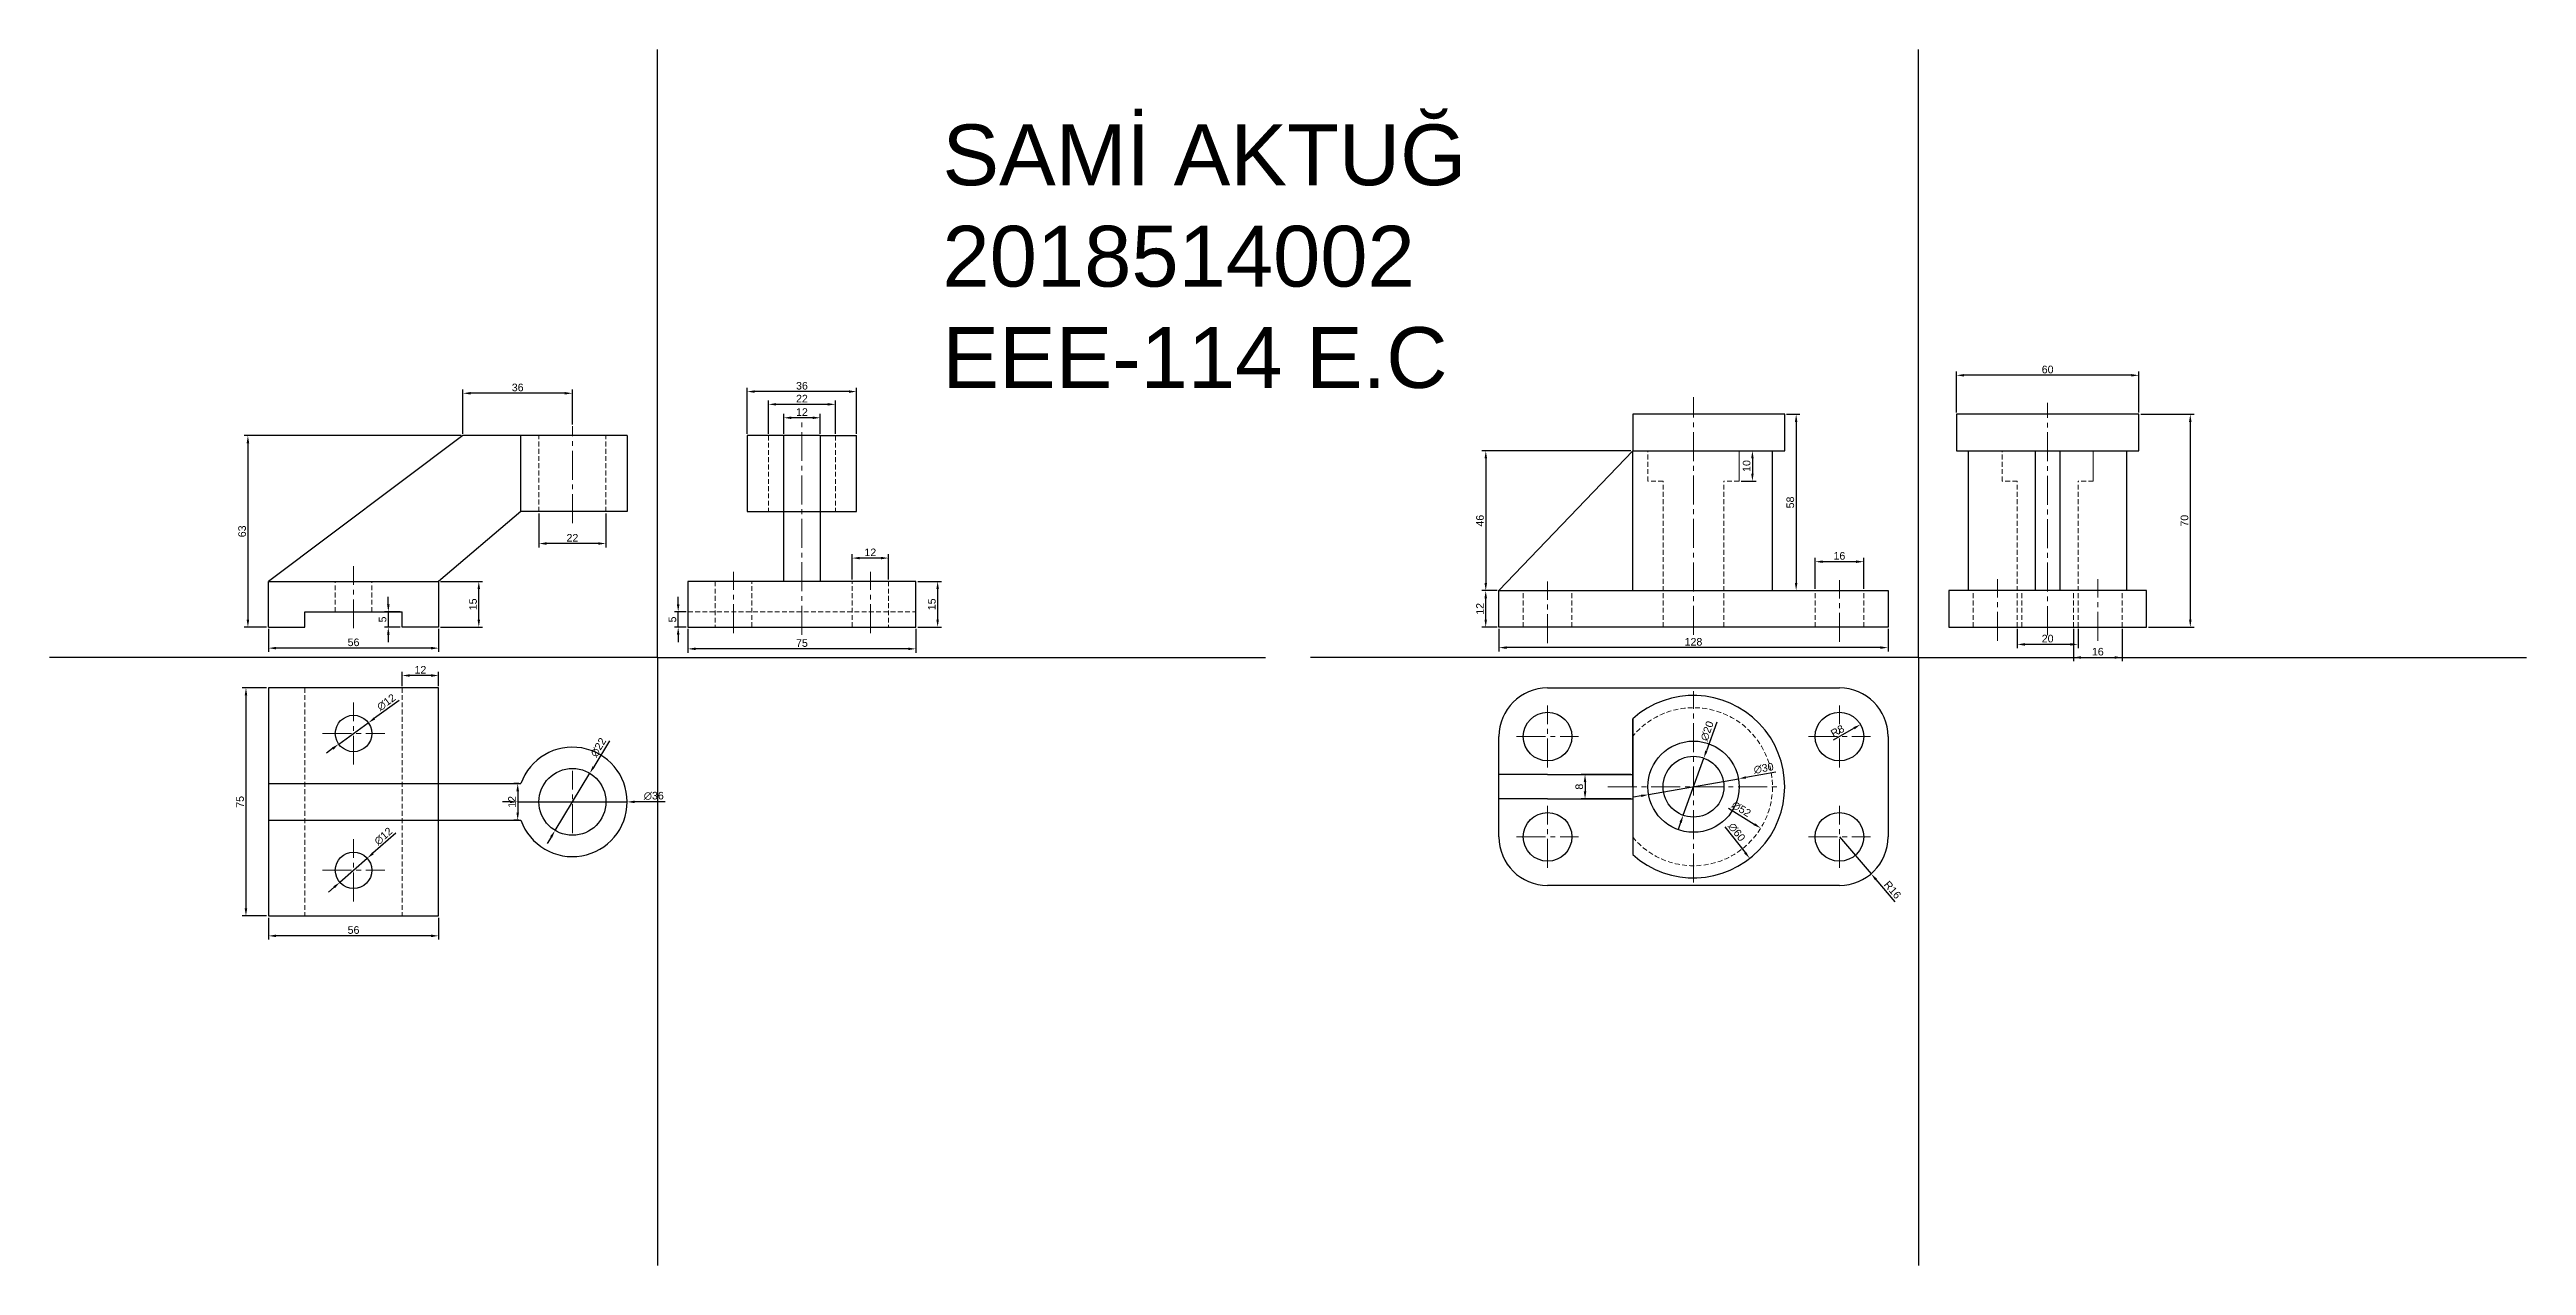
# Model space of a CAD drawing. Header units: millimetres. Extents: x 0 to 815, y 0 to 400.
import ezdxf

# ---------------------------------------------------------------- set-up
doc = ezdxf.new("R2010")
doc.units = ezdxf.units.MM
doc.header["$LTSCALE"] = 0.5
doc.linetypes.add('CENTER2', pattern=[28.575, 19.05, -3.175, 3.175, -3.175])
doc.linetypes.add('HIDDEN2', pattern=[4.7625, 3.175, -1.5875])
for name, color, linetype, lineweight in [('center', 1, 'CENTER2', 13), ('dimension', 3, 'Continuous', 15), ('hidden', 2, 'HIDDEN2', 18)]:
    doc.layers.add(name, color=color, linetype=linetype, lineweight=lineweight)
doc.styles.get("Standard").update_dxf_attribs({"font": 'arial.ttf'})
doc.dimstyles.new('ISO-25', dxfattribs={"dimtxt": 2.5, "dimasz": 2.5, "dimexe": 1.25, "dimexo": 0.625, "dimtad": 1, "dimtxsty": 'Standard', "dimcen": 2.5, "dimadec": 0, "dimazin": 0, "dimtfac": 1, "dimtmove": 0, "dimatfit": 3, "dimfxl": 1, "dimarcsym": 0})

msp = doc.modelspace()

# ---------------------------------------------------------------- texts
at = {"linetype": 'Continuous', "insert": (293.718, 375.355), "char_height": 20, "attachment_point": 1}
msp.add_mtext_dynamic_manual_height_columns('SAMİ AKTUĞ\\P2018514002\\PEEE-114 E.C', width=235.85596, gutter_width=12.5, heights=[0], dxfattribs=at)

# ---------------------------------------------------------------- blocks, each defined once
blk = doc.blocks.new('*D2')
at = {"layer": 'Defpoints', "color": 0, "linetype": 'Continuous', "transparency": 16777216}
for p in [(136, 273), (65.25, 210), (72, 210)]:
    blk.add_point(p, dxfattribs=at)
at = {"layer": 'dimension', "color": 0, "linetype": 'Continuous', "lineweight": -2, "transparency": 16777216}
for p, q in [((135.38, 273), (64, 273)), ((65.25, 270.5), (65.25, 212.5)), ((71.38, 210), (64, 210))]:
    blk.add_line(p, q, dxfattribs=at)
at = {"layer": 'dimension', "color": 0, "linetype": 'Continuous', "transparency": 16777216}
for points in [[(64.84, 270.5), (65.67, 270.5), (65.25, 273)], [(64.84, 212.5), (65.67, 212.5), (65.25, 210)]]:
    blk.add_solid(points, dxfattribs=at)
at = {"layer": 'dimension', "color": 0, "linetype": 'Continuous', "transparency": 16777216, "insert": (63.35, 241.5), "char_height": 2.5, "attachment_point": 5, "rotation": 90}
blk.add_mtext('63', dxfattribs=at)
blk = doc.blocks.new('*D3')
at = {"layer": 'Defpoints', "color": 0, "linetype": 'Continuous', "transparency": 16777216}
for p in [(136, 286.92), (136, 273), (172, 276.07)]:
    blk.add_point(p, dxfattribs=at)
at = {"layer": 'dimension', "color": 0, "linetype": 'Continuous', "lineweight": -2, "transparency": 16777216}
for p, q in [((136, 273.62), (136, 288.17)), ((169.5, 286.92), (138.5, 286.92)), ((172, 276.69), (172, 288.17))]:
    blk.add_line(p, q, dxfattribs=at)
at = {"layer": 'dimension', "color": 0, "linetype": 'Continuous', "transparency": 16777216}
for points in [[(138.5, 287.33), (138.5, 286.5), (136, 286.92)], [(169.5, 287.33), (169.5, 286.5), (172, 286.92)]]:
    blk.add_solid(points, dxfattribs=at)
at = {"layer": 'dimension', "color": 0, "linetype": 'Continuous', "transparency": 16777216, "insert": (154, 288.82), "char_height": 2.5, "attachment_point": 5}
blk.add_mtext('36', dxfattribs=at)
blk = doc.blocks.new('*D4')
at = {"layer": 'Defpoints', "color": 0, "linetype": 'Continuous', "transparency": 16777216}
for p in [(161, 248), (183, 248), (161, 237.49)]:
    blk.add_point(p, dxfattribs=at)
at = {"layer": 'dimension', "color": 0, "linetype": 'Continuous', "lineweight": -2, "transparency": 16777216}
for p, q in [((161, 247.38), (161, 236.24)), ((183, 247.38), (183, 236.24)), ((180.5, 237.49), (163.5, 237.49))]:
    blk.add_line(p, q, dxfattribs=at)
at = {"layer": 'dimension', "color": 0, "linetype": 'Continuous', "transparency": 16777216}
for points in [[(163.5, 237.91), (163.5, 237.07), (161, 237.49)], [(180.5, 237.91), (180.5, 237.07), (183, 237.49)]]:
    blk.add_solid(points, dxfattribs=at)
at = {"layer": 'dimension', "color": 0, "linetype": 'Continuous', "transparency": 16777216, "insert": (172, 239.37), "char_height": 2.5, "attachment_point": 5}
blk.add_mtext('22', dxfattribs=at)
blk = doc.blocks.new('*D5')
at = {"layer": 'Defpoints', "color": 0, "linetype": 'Continuous', "transparency": 16777216}
for p in [(116, 215), (111.44, 210), (116, 210)]:
    blk.add_point(p, dxfattribs=at)
at = {"layer": 'dimension', "color": 0, "linetype": 'Continuous', "lineweight": -2, "transparency": 16777216}
for p, q in [((111.44, 217.5), (111.44, 220)), ((115.38, 215), (110.19, 215)), ((111.44, 215), (111.44, 210)), ((115.38, 210), (110.19, 210)), ((111.44, 207.5), (111.44, 205))]:
    blk.add_line(p, q, dxfattribs=at)
at = {"layer": 'dimension', "color": 0, "linetype": 'Continuous', "transparency": 16777216}
for points in [[(111.03, 217.5), (111.86, 217.5), (111.44, 215)], [(111.03, 207.5), (111.86, 207.5), (111.44, 210)]]:
    blk.add_solid(points, dxfattribs=at)
at = {"layer": 'dimension', "color": 0, "linetype": 'Continuous', "transparency": 16777216, "insert": (109.55, 212.5), "char_height": 2.5, "attachment_point": 5, "rotation": 90}
blk.add_mtext('5', dxfattribs=at)
blk = doc.blocks.new('*D6')
at = {"layer": 'Defpoints', "color": 0, "linetype": 'Continuous', "transparency": 16777216}
for p in [(128, 225), (141.21, 225), (128, 210)]:
    blk.add_point(p, dxfattribs=at)
at = {"layer": 'dimension', "color": 0, "linetype": 'Continuous', "lineweight": -2, "transparency": 16777216}
for p, q in [((128.62, 225), (142.46, 225)), ((141.21, 212.5), (141.21, 222.5)), ((128.62, 210), (142.46, 210))]:
    blk.add_line(p, q, dxfattribs=at)
at = {"layer": 'dimension', "color": 0, "linetype": 'Continuous', "transparency": 16777216}
for points in [[(140.79, 222.5), (141.63, 222.5), (141.21, 225)], [(140.79, 212.5), (141.63, 212.5), (141.21, 210)]]:
    blk.add_solid(points, dxfattribs=at)
at = {"layer": 'dimension', "color": 0, "linetype": 'Continuous', "transparency": 16777216, "insert": (139.31, 217.5), "char_height": 2.5, "attachment_point": 5, "rotation": 90}
blk.add_mtext('15', dxfattribs=at)
blk = doc.blocks.new('*D7')
at = {"layer": 'Defpoints', "color": 0, "linetype": 'Continuous', "transparency": 16777216}
for p in [(72, 210), (128, 210), (72, 203.08)]:
    blk.add_point(p, dxfattribs=at)
at = {"layer": 'dimension', "color": 0, "linetype": 'Continuous', "lineweight": -2, "transparency": 16777216}
for p, q in [((72, 209.38), (72, 201.83)), ((128, 209.38), (128, 201.83)), ((125.5, 203.08), (74.5, 203.08))]:
    blk.add_line(p, q, dxfattribs=at)
at = {"layer": 'dimension', "color": 0, "linetype": 'Continuous', "transparency": 16777216}
for points in [[(74.5, 203.5), (74.5, 202.66), (72, 203.08)], [(125.5, 203.5), (125.5, 202.66), (128, 203.08)]]:
    blk.add_solid(points, dxfattribs=at)
at = {"layer": 'dimension', "color": 0, "linetype": 'Continuous', "transparency": 16777216, "insert": (100, 204.98), "char_height": 2.5, "attachment_point": 5}
blk.add_mtext('56', dxfattribs=at)
blk = doc.blocks.new('*D8')
at = {"layer": 'Defpoints', "color": 0, "linetype": 'Continuous', "transparency": 16777216}
for p in [(72, 190), (64.61, 115), (72, 115)]:
    blk.add_point(p, dxfattribs=at)
at = {"layer": 'dimension', "color": 0, "linetype": 'Continuous', "lineweight": -2, "transparency": 16777216}
for p, q in [((71.38, 190), (63.36, 190)), ((64.61, 187.5), (64.61, 117.5)), ((71.38, 115), (63.36, 115))]:
    blk.add_line(p, q, dxfattribs=at)
at = {"layer": 'dimension', "color": 0, "linetype": 'Continuous', "transparency": 16777216}
for points in [[(64.19, 187.5), (65.03, 187.5), (64.61, 190)], [(64.19, 117.5), (65.03, 117.5), (64.61, 115)]]:
    blk.add_solid(points, dxfattribs=at)
at = {"layer": 'dimension', "color": 0, "linetype": 'Continuous', "transparency": 16777216, "insert": (62.71, 152.5), "char_height": 2.5, "attachment_point": 5, "rotation": 90}
blk.add_mtext('75', dxfattribs=at)
blk = doc.blocks.new('*D9')
at = {"layer": 'Defpoints', "color": 0, "linetype": 'Continuous', "transparency": 16777216}
for p in [(72, 115), (128, 115), (72, 108.43)]:
    blk.add_point(p, dxfattribs=at)
at = {"layer": 'dimension', "color": 0, "linetype": 'Continuous', "lineweight": -2, "transparency": 16777216}
for p, q in [((72, 114.38), (72, 107.18)), ((128, 114.38), (128, 107.18)), ((125.5, 108.43), (74.5, 108.43))]:
    blk.add_line(p, q, dxfattribs=at)
at = {"layer": 'dimension', "color": 0, "linetype": 'Continuous', "transparency": 16777216}
for points in [[(74.5, 108.85), (74.5, 108.01), (72, 108.43)], [(125.5, 108.85), (125.5, 108.01), (128, 108.43)]]:
    blk.add_solid(points, dxfattribs=at)
at = {"layer": 'dimension', "color": 0, "linetype": 'Continuous', "transparency": 16777216, "insert": (100, 110.33), "char_height": 2.5, "attachment_point": 5}
blk.add_mtext('56', dxfattribs=at)
blk = doc.blocks.new('*D10')
at = {"layer": 'Defpoints', "color": 0, "linetype": 'Continuous', "transparency": 16777216}
for p in [(116, 194.07), (116, 190), (128, 190)]:
    blk.add_point(p, dxfattribs=at)
at = {"layer": 'dimension', "color": 0, "linetype": 'Continuous', "lineweight": -2, "transparency": 16777216}
for p, q in [((116, 190.62), (116, 195.32)), ((125.5, 194.07), (118.5, 194.07)), ((128, 190.62), (128, 195.32))]:
    blk.add_line(p, q, dxfattribs=at)
at = {"layer": 'dimension', "color": 0, "linetype": 'Continuous', "transparency": 16777216}
for points in [[(118.5, 194.49), (118.5, 193.65), (116, 194.07)], [(125.5, 194.49), (125.5, 193.65), (128, 194.07)]]:
    blk.add_solid(points, dxfattribs=at)
at = {"layer": 'dimension', "color": 0, "linetype": 'Continuous', "transparency": 16777216, "insert": (122, 195.95), "char_height": 2.5, "attachment_point": 5}
blk.add_mtext('12', dxfattribs=at)
blk = doc.blocks.new('*D11')
at = {"layer": 'Defpoints', "color": 0, "linetype": 'Continuous', "transparency": 16777216}
for p in [(155.03, 158.5), (154, 146.5), (155.03, 146.5)]:
    blk.add_point(p, dxfattribs=at)
at = {"layer": 'dimension', "color": 0, "linetype": 'Continuous', "lineweight": -2, "transparency": 16777216}
for p, q in [((154.4, 158.5), (152.75, 158.5)), ((154, 156), (154, 149)), ((154.4, 146.5), (152.75, 146.5))]:
    blk.add_line(p, q, dxfattribs=at)
at = {"layer": 'dimension', "color": 0, "linetype": 'Continuous', "transparency": 16777216}
for points in [[(153.58, 156), (154.42, 156), (154, 158.5)], [(153.58, 149), (154.42, 149), (154, 146.5)]]:
    blk.add_solid(points, dxfattribs=at)
at = {"layer": 'dimension', "color": 0, "linetype": 'Continuous', "transparency": 16777216, "insert": (152.12, 152.5), "char_height": 2.5, "attachment_point": 5, "rotation": 90}
blk.add_mtext('12', dxfattribs=at)
blk = doc.blocks.new('*D12')
at = {"layer": 'Defpoints', "color": 0, "linetype": 'Continuous', "transparency": 16777216}
for p in [(229.5, 287.48), (229.5, 273), (265.5, 273)]:
    blk.add_point(p, dxfattribs=at)
at = {"layer": 'dimension', "color": 0, "linetype": 'Continuous', "lineweight": -2, "transparency": 16777216}
for p, q in [((229.5, 273.62), (229.5, 288.73)), ((263, 287.48), (232, 287.48)), ((265.5, 273.62), (265.5, 288.73))]:
    blk.add_line(p, q, dxfattribs=at)
at = {"layer": 'dimension', "color": 0, "linetype": 'Continuous', "transparency": 16777216}
for points in [[(232, 287.89), (232, 287.06), (229.5, 287.48)], [(263, 287.89), (263, 287.06), (265.5, 287.48)]]:
    blk.add_solid(points, dxfattribs=at)
at = {"layer": 'dimension', "color": 0, "linetype": 'Continuous', "transparency": 16777216, "insert": (247.5, 289.38), "char_height": 2.5, "attachment_point": 5}
blk.add_mtext('36', dxfattribs=at)
blk = doc.blocks.new('*D13')
at = {"layer": 'Defpoints', "color": 0, "linetype": 'Continuous', "transparency": 16777216}
for p in [(236.5, 283.28), (236.5, 273), (258.5, 273)]:
    blk.add_point(p, dxfattribs=at)
at = {"layer": 'dimension', "color": 0, "linetype": 'Continuous', "lineweight": -2, "transparency": 16777216}
for p, q in [((236.5, 273.62), (236.5, 284.53)), ((256, 283.28), (239, 283.28)), ((258.5, 273.62), (258.5, 284.53))]:
    blk.add_line(p, q, dxfattribs=at)
at = {"layer": 'dimension', "color": 0, "linetype": 'Continuous', "transparency": 16777216}
for points in [[(239, 283.7), (239, 282.87), (236.5, 283.28)], [(256, 283.7), (256, 282.87), (258.5, 283.28)]]:
    blk.add_solid(points, dxfattribs=at)
at = {"layer": 'dimension', "color": 0, "linetype": 'Continuous', "transparency": 16777216, "insert": (247.5, 285.16), "char_height": 2.5, "attachment_point": 5}
blk.add_mtext('22', dxfattribs=at)
blk = doc.blocks.new('*D14')
at = {"layer": 'Defpoints', "color": 0, "linetype": 'Continuous', "transparency": 16777216}
for p in [(241.5, 278.86), (241.5, 273), (253.5, 273)]:
    blk.add_point(p, dxfattribs=at)
at = {"layer": 'dimension', "color": 0, "linetype": 'Continuous', "lineweight": -2, "transparency": 16777216}
for p, q in [((241.5, 273.62), (241.5, 280.11)), ((251, 278.86), (244, 278.86)), ((253.5, 273.62), (253.5, 280.11))]:
    blk.add_line(p, q, dxfattribs=at)
at = {"layer": 'dimension', "color": 0, "linetype": 'Continuous', "transparency": 16777216}
for points in [[(244, 279.28), (244, 278.44), (241.5, 278.86)], [(251, 279.28), (251, 278.44), (253.5, 278.86)]]:
    blk.add_solid(points, dxfattribs=at)
at = {"layer": 'dimension', "color": 0, "linetype": 'Continuous', "transparency": 16777216, "insert": (247.5, 280.74), "char_height": 2.5, "attachment_point": 5}
blk.add_mtext('12', dxfattribs=at)
blk = doc.blocks.new('*D15')
at = {"layer": 'Defpoints', "color": 0, "linetype": 'Continuous', "transparency": 16777216}
for p in [(264, 232.71), (264, 225), (276, 225)]:
    blk.add_point(p, dxfattribs=at)
at = {"layer": 'dimension', "color": 0, "linetype": 'Continuous', "lineweight": -2, "transparency": 16777216}
for p, q in [((264, 225.62), (264, 233.96)), ((273.5, 232.71), (266.5, 232.71)), ((276, 225.62), (276, 233.96))]:
    blk.add_line(p, q, dxfattribs=at)
at = {"layer": 'dimension', "color": 0, "linetype": 'Continuous', "transparency": 16777216}
for points in [[(266.5, 233.12), (266.5, 232.29), (264, 232.71)], [(273.5, 233.12), (273.5, 232.29), (276, 232.71)]]:
    blk.add_solid(points, dxfattribs=at)
at = {"layer": 'dimension', "color": 0, "linetype": 'Continuous', "transparency": 16777216, "insert": (270, 234.59), "char_height": 2.5, "attachment_point": 5}
blk.add_mtext('12', dxfattribs=at)
blk = doc.blocks.new('*D16')
at = {"layer": 'Defpoints', "color": 0, "linetype": 'Continuous', "transparency": 16777216}
for p in [(285, 225), (285, 210), (292.13, 210)]:
    blk.add_point(p, dxfattribs=at)
at = {"layer": 'dimension', "color": 0, "linetype": 'Continuous', "lineweight": -2, "transparency": 16777216}
for p, q in [((285.62, 225), (293.38, 225)), ((292.13, 222.5), (292.13, 212.5)), ((285.62, 210), (293.38, 210))]:
    blk.add_line(p, q, dxfattribs=at)
at = {"layer": 'dimension', "color": 0, "linetype": 'Continuous', "transparency": 16777216}
for points in [[(291.72, 222.5), (292.55, 222.5), (292.13, 225)], [(291.72, 212.5), (292.55, 212.5), (292.13, 210)]]:
    blk.add_solid(points, dxfattribs=at)
at = {"layer": 'dimension', "color": 0, "linetype": 'Continuous', "transparency": 16777216, "insert": (290.23, 217.5), "char_height": 2.5, "attachment_point": 5, "rotation": 90}
blk.add_mtext('15', dxfattribs=at)
blk = doc.blocks.new('*D17')
at = {"layer": 'Defpoints', "color": 0, "linetype": 'Continuous', "transparency": 16777216}
for p in [(210, 210), (285, 210), (210, 202.84)]:
    blk.add_point(p, dxfattribs=at)
at = {"layer": 'dimension', "color": 0, "linetype": 'Continuous', "lineweight": -2, "transparency": 16777216}
for p, q in [((210, 209.38), (210, 201.59)), ((285, 209.38), (285, 201.59)), ((282.5, 202.84), (212.5, 202.84))]:
    blk.add_line(p, q, dxfattribs=at)
at = {"layer": 'dimension', "color": 0, "linetype": 'Continuous', "transparency": 16777216}
for points in [[(212.5, 203.26), (212.5, 202.43), (210, 202.84)], [(282.5, 203.26), (282.5, 202.43), (285, 202.84)]]:
    blk.add_solid(points, dxfattribs=at)
at = {"layer": 'dimension', "color": 0, "linetype": 'Continuous', "transparency": 16777216, "insert": (247.5, 204.74), "char_height": 2.5, "attachment_point": 5}
blk.add_mtext('75', dxfattribs=at)
blk = doc.blocks.new('*D18')
at = {"layer": 'Defpoints', "color": 0, "linetype": 'Continuous', "transparency": 16777216}
for p in [(206.79, 215), (210, 215), (210, 210)]:
    blk.add_point(p, dxfattribs=at)
at = {"layer": 'dimension', "color": 0, "linetype": 'Continuous', "lineweight": -2, "transparency": 16777216}
for p, q in [((206.79, 217.5), (206.79, 220)), ((209.38, 215), (205.54, 215)), ((206.79, 210), (206.79, 215)), ((209.38, 210), (205.54, 210)), ((206.79, 207.5), (206.79, 205))]:
    blk.add_line(p, q, dxfattribs=at)
at = {"layer": 'dimension', "color": 0, "linetype": 'Continuous', "transparency": 16777216}
for points in [[(206.37, 217.5), (207.21, 217.5), (206.79, 215)], [(206.37, 207.5), (207.21, 207.5), (206.79, 210)]]:
    blk.add_solid(points, dxfattribs=at)
at = {"layer": 'dimension', "color": 0, "linetype": 'Continuous', "transparency": 16777216, "insert": (204.9, 212.5), "char_height": 2.5, "attachment_point": 5, "rotation": 90}
blk.add_mtext('5', dxfattribs=at)
blk = doc.blocks.new('*D19')
at = {"layer": 'Defpoints', "color": 0, "linetype": 'Continuous', "transparency": 16777216}
for p in [(472.42, 222), (476.77, 222), (476.77, 210)]:
    blk.add_point(p, dxfattribs=at)
at = {"layer": 'dimension', "color": 0, "linetype": 'Continuous', "lineweight": -2, "transparency": 16777216}
for p, q in [((476.15, 222), (471.17, 222)), ((472.42, 212.5), (472.42, 219.5)), ((476.15, 210), (471.17, 210))]:
    blk.add_line(p, q, dxfattribs=at)
at = {"layer": 'dimension', "color": 0, "linetype": 'Continuous', "transparency": 16777216}
for points in [[(472.01, 219.5), (472.84, 219.5), (472.42, 222)], [(472.01, 212.5), (472.84, 212.5), (472.42, 210)]]:
    blk.add_solid(points, dxfattribs=at)
at = {"layer": 'dimension', "color": 0, "linetype": 'Continuous', "transparency": 16777216, "insert": (470.54, 216), "char_height": 2.5, "attachment_point": 5, "rotation": 90}
blk.add_mtext('12', dxfattribs=at)
blk = doc.blocks.new('*D20')
at = {"layer": 'Defpoints', "color": 0, "linetype": 'Continuous', "transparency": 16777216}
for p in [(476.77, 210), (604.77, 210), (476.77, 203.25)]:
    blk.add_point(p, dxfattribs=at)
at = {"layer": 'dimension', "color": 0, "linetype": 'Continuous', "lineweight": -2, "transparency": 16777216}
for p, q in [((476.77, 209.38), (476.77, 202)), ((604.77, 209.38), (604.77, 202)), ((602.27, 203.25), (479.27, 203.25))]:
    blk.add_line(p, q, dxfattribs=at)
at = {"layer": 'dimension', "color": 0, "linetype": 'Continuous', "transparency": 16777216}
for points in [[(479.27, 203.67), (479.27, 202.83), (476.77, 203.25)], [(602.27, 203.67), (602.27, 202.83), (604.77, 203.25)]]:
    blk.add_solid(points, dxfattribs=at)
at = {"layer": 'dimension', "color": 0, "linetype": 'Continuous', "transparency": 16777216, "insert": (540.77, 205.15), "char_height": 2.5, "attachment_point": 5}
blk.add_mtext('128', dxfattribs=at)
blk = doc.blocks.new('*D21')
at = {"layer": 'Defpoints', "color": 0, "linetype": 'Continuous', "transparency": 16777216}
for p in [(580.77, 231.52), (580.77, 222), (596.77, 222)]:
    blk.add_point(p, dxfattribs=at)
at = {"layer": 'dimension', "color": 0, "linetype": 'Continuous', "lineweight": -2, "transparency": 16777216}
for p, q in [((580.77, 222.62), (580.77, 232.77)), ((594.27, 231.52), (583.27, 231.52)), ((596.77, 222.62), (596.77, 232.77))]:
    blk.add_line(p, q, dxfattribs=at)
at = {"layer": 'dimension', "color": 0, "linetype": 'Continuous', "transparency": 16777216}
for points in [[(583.27, 231.93), (583.27, 231.1), (580.77, 231.52)], [(594.27, 231.93), (594.27, 231.1), (596.77, 231.52)]]:
    blk.add_solid(points, dxfattribs=at)
at = {"layer": 'dimension', "color": 0, "linetype": 'Continuous', "transparency": 16777216, "insert": (588.77, 233.42), "char_height": 2.5, "attachment_point": 5}
blk.add_mtext('16', dxfattribs=at)
blk = doc.blocks.new('*D22')
at = {"layer": 'Defpoints', "color": 0, "linetype": 'Continuous', "transparency": 16777216}
for p in [(555.77, 268), (555.77, 258), (560.15, 258)]:
    blk.add_point(p, dxfattribs=at)
at = {"layer": 'dimension', "color": 0, "linetype": 'Continuous', "lineweight": -2, "transparency": 16777216}
for p, q in [((556.4, 268), (561.4, 268)), ((560.15, 265.5), (560.15, 260.5)), ((556.4, 258), (561.4, 258))]:
    blk.add_line(p, q, dxfattribs=at)
at = {"layer": 'dimension', "color": 0, "linetype": 'Continuous', "transparency": 16777216}
for points in [[(559.74, 265.5), (560.57, 265.5), (560.15, 268)], [(559.74, 260.5), (560.57, 260.5), (560.15, 258)]]:
    blk.add_solid(points, dxfattribs=at)
at = {"layer": 'dimension', "color": 0, "linetype": 'Continuous', "transparency": 16777216, "insert": (558.25, 263), "char_height": 2.5, "attachment_point": 5, "rotation": 90}
blk.add_mtext('10', dxfattribs=at)
blk = doc.blocks.new('*D23')
at = {"layer": 'Defpoints', "color": 0, "linetype": 'Continuous', "transparency": 16777216}
for p in [(570.77, 280), (566.77, 222), (574.54, 222)]:
    blk.add_point(p, dxfattribs=at)
at = {"layer": 'dimension', "color": 0, "linetype": 'Continuous', "lineweight": -2, "transparency": 16777216}
for p, q in [((571.4, 280), (575.79, 280)), ((574.54, 277.5), (574.54, 224.5)), ((567.4, 222), (575.79, 222))]:
    blk.add_line(p, q, dxfattribs=at)
at = {"layer": 'dimension', "color": 0, "linetype": 'Continuous', "transparency": 16777216}
for points in [[(574.12, 277.5), (574.95, 277.5), (574.54, 280)], [(574.12, 224.5), (574.95, 224.5), (574.54, 222)]]:
    blk.add_solid(points, dxfattribs=at)
at = {"layer": 'dimension', "color": 0, "linetype": 'Continuous', "transparency": 16777216, "insert": (572.63, 251), "char_height": 2.5, "attachment_point": 5, "rotation": 90}
blk.add_mtext('58', dxfattribs=at)
blk = doc.blocks.new('*D24')
at = {"layer": 'Defpoints', "color": 0, "linetype": 'Continuous', "transparency": 16777216}
for p in [(520.77, 268), (472.45, 222), (476.77, 222)]:
    blk.add_point(p, dxfattribs=at)
at = {"layer": 'dimension', "color": 0, "linetype": 'Continuous', "lineweight": -2, "transparency": 16777216}
for p, q in [((520.15, 268), (471.2, 268)), ((472.45, 265.5), (472.45, 224.5)), ((476.15, 222), (471.2, 222))]:
    blk.add_line(p, q, dxfattribs=at)
at = {"layer": 'dimension', "color": 0, "linetype": 'Continuous', "transparency": 16777216}
for points in [[(472.03, 265.5), (472.86, 265.5), (472.45, 268)], [(472.03, 224.5), (472.86, 224.5), (472.45, 222)]]:
    blk.add_solid(points, dxfattribs=at)
at = {"layer": 'dimension', "color": 0, "linetype": 'Continuous', "transparency": 16777216, "insert": (470.54, 245), "char_height": 2.5, "attachment_point": 5, "rotation": 90}
blk.add_mtext('46', dxfattribs=at)
blk = doc.blocks.new('*D25')
at = {"layer": 'Defpoints', "color": 0, "linetype": 'Continuous', "transparency": 16777216}
for p in [(627.27, 292.83), (627.27, 280), (687.27, 280)]:
    blk.add_point(p, dxfattribs=at)
at = {"layer": 'dimension', "color": 0, "linetype": 'Continuous', "lineweight": -2, "transparency": 16777216}
for p, q in [((627.27, 280.62), (627.27, 294.08)), ((687.27, 280.62), (687.27, 294.08)), ((684.77, 292.83), (629.77, 292.83))]:
    blk.add_line(p, q, dxfattribs=at)
at = {"layer": 'dimension', "color": 0, "linetype": 'Continuous', "transparency": 16777216}
for points in [[(629.77, 293.24), (629.77, 292.41), (627.27, 292.83)], [(684.77, 293.24), (684.77, 292.41), (687.27, 292.83)]]:
    blk.add_solid(points, dxfattribs=at)
at = {"layer": 'dimension', "color": 0, "linetype": 'Continuous', "transparency": 16777216, "insert": (657.27, 294.73), "char_height": 2.5, "attachment_point": 5}
blk.add_mtext('60', dxfattribs=at)
blk = doc.blocks.new('*D26')
at = {"layer": 'Defpoints', "color": 0, "linetype": 'Continuous', "transparency": 16777216}
for p in [(687.27, 280), (689.77, 210), (704.19, 210)]:
    blk.add_point(p, dxfattribs=at)
at = {"layer": 'dimension', "color": 0, "linetype": 'Continuous', "lineweight": -2, "transparency": 16777216}
for p, q in [((687.9, 280), (705.44, 280)), ((704.19, 277.5), (704.19, 212.5)), ((690.4, 210), (705.44, 210))]:
    blk.add_line(p, q, dxfattribs=at)
at = {"layer": 'dimension', "color": 0, "linetype": 'Continuous', "transparency": 16777216}
for points in [[(703.78, 277.5), (704.61, 277.5), (704.19, 280)], [(703.78, 212.5), (704.61, 212.5), (704.19, 210)]]:
    blk.add_solid(points, dxfattribs=at)
at = {"layer": 'dimension', "color": 0, "linetype": 'Continuous', "transparency": 16777216, "insert": (702.29, 245), "char_height": 2.5, "attachment_point": 5, "rotation": 90}
blk.add_mtext('70', dxfattribs=at)
blk = doc.blocks.new('*D27')
at = {"layer": 'Defpoints', "color": 0, "linetype": 'Continuous', "transparency": 16777216}
for p in [(665.77, 210), (681.77, 210), (681.77, 200)]:
    blk.add_point(p, dxfattribs=at)
at = {"layer": 'dimension', "color": 0, "linetype": 'Continuous', "lineweight": -2, "transparency": 16777216}
for p, q in [((665.77, 209.38), (665.77, 198.75)), ((681.77, 209.38), (681.77, 198.75)), ((668.27, 200), (679.27, 200))]:
    blk.add_line(p, q, dxfattribs=at)
at = {"layer": 'dimension', "color": 0, "linetype": 'Continuous', "transparency": 16777216}
for points in [[(668.27, 200.42), (668.27, 199.58), (665.77, 200)], [(679.27, 200.42), (679.27, 199.58), (681.77, 200)]]:
    blk.add_solid(points, dxfattribs=at)
at = {"layer": 'dimension', "color": 0, "linetype": 'Continuous', "transparency": 16777216, "insert": (673.77, 201.9), "char_height": 2.5, "attachment_point": 5}
blk.add_mtext('16', dxfattribs=at)
blk = doc.blocks.new('*D28')
at = {"layer": 'Defpoints', "color": 0, "linetype": 'Continuous', "transparency": 16777216}
for p in [(647.27, 210), (647.27, 204.31), (667.27, 210)]:
    blk.add_point(p, dxfattribs=at)
at = {"layer": 'dimension', "color": 0, "linetype": 'Continuous', "lineweight": -2, "transparency": 16777216}
for p, q in [((647.27, 209.38), (647.27, 203.06)), ((664.77, 204.31), (649.77, 204.31)), ((667.27, 209.38), (667.27, 203.06))]:
    blk.add_line(p, q, dxfattribs=at)
at = {"layer": 'dimension', "color": 0, "linetype": 'Continuous', "transparency": 16777216}
for points in [[(649.77, 204.73), (649.77, 203.89), (647.27, 204.31)], [(664.77, 204.73), (664.77, 203.89), (667.27, 204.31)]]:
    blk.add_solid(points, dxfattribs=at)
at = {"layer": 'dimension', "color": 0, "linetype": 'Continuous', "transparency": 16777216, "insert": (657.27, 206.21), "char_height": 2.5, "attachment_point": 5}
blk.add_mtext('20', dxfattribs=at)
blk = doc.blocks.new('*D29')
at = {"layer": 'Defpoints', "color": 0, "linetype": 'Continuous', "transparency": 16777216}
for p in [(520.77, 161.5), (505.1, 153.5), (520.77, 153.5)]:
    blk.add_point(p, dxfattribs=at)
at = {"layer": 'dimension', "color": 0, "linetype": 'Continuous', "lineweight": -2, "transparency": 16777216}
for p, q in [((520.15, 161.5), (503.85, 161.5)), ((505.1, 159), (505.1, 156)), ((520.15, 153.5), (503.85, 153.5))]:
    blk.add_line(p, q, dxfattribs=at)
at = {"layer": 'dimension', "color": 0, "linetype": 'Continuous', "transparency": 16777216}
for points in [[(504.68, 159), (505.52, 159), (505.1, 161.5)], [(504.68, 156), (505.52, 156), (505.1, 153.5)]]:
    blk.add_solid(points, dxfattribs=at)
at = {"layer": 'dimension', "color": 0, "linetype": 'Continuous', "transparency": 16777216, "insert": (503.2, 157.5), "char_height": 2.5, "attachment_point": 5, "rotation": 90}
blk.add_mtext('8', dxfattribs=at)
blk = doc.blocks.new('*D30')
at = {"layer": 'Defpoints', "color": 0, "linetype": 'Continuous', "transparency": 16777216}
for p in [(588.77, 174), (595.72, 177.96)]:
    blk.add_point(p, dxfattribs=at)
at = {"layer": 'dimension', "color": 0, "linetype": 'Continuous', "lineweight": -2, "transparency": 16777216}
blk.add_line((586.79, 172.87), (593.55, 176.72), dxfattribs=at)
at = {"layer": 'dimension', "color": 0, "linetype": 'Continuous', "transparency": 16777216}
blk.add_solid([(593.35, 177.08), (593.76, 176.36), (595.72, 177.96)], dxfattribs=at)
at = {"layer": 'dimension', "color": 0, "linetype": 'Continuous', "transparency": 16777216, "insert": (588.14, 175.83), "char_height": 2.5, "attachment_point": 5, "rotation": 29.65324}
blk.add_mtext('R8', dxfattribs=at)
blk = doc.blocks.new('*D31')
at = {"layer": 'Defpoints', "color": 0, "linetype": 'Continuous', "transparency": 16777216}
for p in [(588.77, 141), (599.19, 128.85)]:
    blk.add_point(p, dxfattribs=at)
at = {"layer": 'dimension', "color": 0, "linetype": 'Continuous', "lineweight": -2, "transparency": 16777216}
for p, q in [((588.77, 141), (599.19, 128.85)), ((607.14, 119.58), (600.82, 126.96))]:
    blk.add_line(p, q, dxfattribs=at)
at = {"layer": 'dimension', "color": 0, "linetype": 'Continuous', "transparency": 16777216}
blk.add_solid([(601.13, 127.23), (600.5, 126.69), (599.19, 128.85)], dxfattribs=at)
at = {"layer": 'dimension', "color": 0, "linetype": 'Continuous', "transparency": 16777216, "insert": (606.24, 123.56), "char_height": 2.5, "attachment_point": 5, "rotation": 310.6141}
blk.add_mtext('R16', dxfattribs=at)
blk = doc.blocks.new('*D34')
at = {"layer": 'Defpoints', "color": 0, "linetype": 'Continuous', "transparency": 16777216}
for p in [(522.27, 181.11), (559.28, 133.89)]:
    blk.add_point(p, dxfattribs=at)
at = {"layer": 'dimension', "color": 0, "linetype": 'Continuous', "lineweight": -2, "transparency": 16777216}
blk.add_line((551.11, 144.3), (557.73, 135.85), dxfattribs=at)
at = {"layer": 'dimension', "color": 0, "linetype": 'Continuous', "transparency": 16777216}
blk.add_solid([(558.06, 136.11), (557.41, 135.6), (559.28, 133.89)], dxfattribs=at)
at = {"layer": 'dimension', "color": 0, "linetype": 'Continuous', "transparency": 16777216, "insert": (554.99, 142.55), "char_height": 2.5, "attachment_point": 5, "rotation": 308.08412}
blk.add_mtext('∅60', dxfattribs=at)
blk = doc.blocks.new('*D35')
at = {"layer": 'Defpoints', "color": 0, "linetype": 'Continuous', "transparency": 16777216}
for p in [(518.64, 171.15), (562.9, 143.85)]:
    blk.add_point(p, dxfattribs=at)
at = {"layer": 'dimension', "color": 0, "linetype": 'Continuous', "lineweight": -2, "transparency": 16777216}
blk.add_line((552.24, 150.43), (560.77, 145.16), dxfattribs=at)
at = {"layer": 'dimension', "color": 0, "linetype": 'Continuous', "transparency": 16777216}
blk.add_solid([(560.99, 145.52), (560.56, 144.81), (562.9, 143.85)], dxfattribs=at)
at = {"layer": 'dimension', "color": 0, "linetype": 'Continuous', "transparency": 16777216, "insert": (556.48, 150.13), "char_height": 2.5, "attachment_point": 5, "rotation": 328.33772}
blk.add_mtext('∅52', dxfattribs=at)
blk = doc.blocks.new('*D36')
at = {"layer": 'Defpoints', "color": 0, "linetype": 'Continuous', "transparency": 16777216}
for p in [(526, 154.91), (555.55, 160.09)]:
    blk.add_point(p, dxfattribs=at)
at = {"layer": 'dimension', "color": 0, "linetype": 'Continuous', "lineweight": -2, "transparency": 16777216}
for p, q in [((526, 154.91), (555.55, 160.09)), ((567.9, 162.25), (558.01, 160.52)), ((523.53, 154.48), (521.07, 154.05))]:
    blk.add_line(p, q, dxfattribs=at)
at = {"layer": 'dimension', "color": 0, "linetype": 'Continuous', "transparency": 16777216}
for points in [[(523.46, 154.89), (523.61, 154.07), (526, 154.91)], [(557.94, 160.93), (558.08, 160.11), (555.55, 160.09)]]:
    blk.add_solid(points, dxfattribs=at)
at = {"layer": 'dimension', "color": 0, "linetype": 'Continuous', "transparency": 16777216, "insert": (563.85, 163.54), "char_height": 2.5, "attachment_point": 5, "rotation": 9.92497}
blk.add_mtext('∅30', dxfattribs=at)
blk = doc.blocks.new('*D39')
at = {"layer": 'Defpoints', "color": 0, "linetype": 'Continuous', "transparency": 16777216}
for p in [(544.16, 166.91), (537.39, 148.09)]:
    blk.add_point(p, dxfattribs=at)
at = {"layer": 'dimension', "color": 0, "linetype": 'Continuous', "lineweight": -2, "transparency": 16777216}
for p, q in [((548.41, 178.71), (545.01, 169.26)), ((537.39, 148.09), (544.16, 166.91)), ((536.54, 145.74), (535.69, 143.39))]:
    blk.add_line(p, q, dxfattribs=at)
at = {"layer": 'dimension', "color": 0, "linetype": 'Continuous', "transparency": 16777216}
for points in [[(544.61, 169.4), (545.4, 169.12), (544.16, 166.91)], [(536.15, 145.88), (536.93, 145.6), (537.39, 148.09)]]:
    blk.add_solid(points, dxfattribs=at)
at = {"layer": 'dimension', "color": 0, "linetype": 'Continuous', "transparency": 16777216, "insert": (545.27, 175.83), "char_height": 2.5, "attachment_point": 5, "rotation": 70.20621}
blk.add_mtext('∅20', dxfattribs=at)
blk = doc.blocks.new('*D40')
at = {"layer": 'Defpoints', "color": 0, "linetype": 'Continuous', "transparency": 16777216}
for p in [(154, 152.5), (190, 152.5)]:
    blk.add_point(p, dxfattribs=at)
at = {"layer": 'dimension', "color": 0, "linetype": 'Continuous', "lineweight": -2, "transparency": 16777216}
for p, q in [((151.5, 152.5), (149, 152.5)), ((154, 152.5), (190, 152.5)), ((202.55, 152.5), (192.5, 152.5))]:
    blk.add_line(p, q, dxfattribs=at)
at = {"layer": 'dimension', "color": 0, "linetype": 'Continuous', "transparency": 16777216}
for points in [[(151.5, 152.92), (151.5, 152.08), (154, 152.5)], [(192.5, 152.92), (192.5, 152.08), (190, 152.5)]]:
    blk.add_solid(points, dxfattribs=at)
at = {"layer": 'dimension', "color": 0, "linetype": 'Continuous', "transparency": 16777216, "insert": (198.77, 154.47), "char_height": 2.5, "attachment_point": 5}
blk.add_mtext('∅36', dxfattribs=at)
blk = doc.blocks.new('*D41')
at = {"layer": 'Defpoints', "color": 0, "linetype": 'Continuous', "transparency": 16777216}
for p in [(177.7, 161.91), (166.3, 143.09)]:
    blk.add_point(p, dxfattribs=at)
at = {"layer": 'dimension', "color": 0, "linetype": 'Continuous', "lineweight": -2, "transparency": 16777216}
for p, q in [((184.18, 172.62), (178.99, 164.05)), ((166.3, 143.09), (177.7, 161.91)), ((165.01, 140.95), (163.71, 138.81))]:
    blk.add_line(p, q, dxfattribs=at)
at = {"layer": 'dimension', "color": 0, "linetype": 'Continuous', "transparency": 16777216}
for points in [[(178.64, 164.26), (179.35, 163.83), (177.7, 161.91)], [(164.65, 141.17), (165.36, 140.74), (166.3, 143.09)]]:
    blk.add_solid(points, dxfattribs=at)
at = {"layer": 'dimension', "color": 0, "linetype": 'Continuous', "transparency": 16777216, "insert": (180.55, 170.43), "char_height": 2.5, "attachment_point": 5, "rotation": 58.80541}
blk.add_mtext('∅22', dxfattribs=at)
blk = doc.blocks.new('*D42')
at = {"layer": 'Defpoints', "color": 0, "linetype": 'Continuous', "transparency": 16777216}
for p in [(104.52, 133.95), (95.48, 126.05)]:
    blk.add_point(p, dxfattribs=at)
at = {"layer": 'dimension', "color": 0, "linetype": 'Continuous', "lineweight": -2, "transparency": 16777216}
for p, q in [((113.95, 142.19), (106.4, 135.59)), ((95.48, 126.05), (104.52, 133.95)), ((93.6, 124.41), (91.72, 122.76))]:
    blk.add_line(p, q, dxfattribs=at)
at = {"layer": 'dimension', "color": 0, "linetype": 'Continuous', "transparency": 16777216}
for points in [[(106.12, 135.91), (106.67, 135.28), (104.52, 133.95)], [(93.33, 124.72), (93.88, 124.09), (95.48, 126.05)]]:
    blk.add_solid(points, dxfattribs=at)
at = {"layer": 'dimension', "color": 0, "linetype": 'Continuous', "transparency": 16777216, "insert": (109.82, 141.2), "char_height": 2.5, "attachment_point": 5, "rotation": 41.16389}
blk.add_mtext('∅12', dxfattribs=at)
blk = doc.blocks.new('*D43')
at = {"layer": 'Defpoints', "color": 0, "linetype": 'Continuous', "transparency": 16777216}
for p in [(95.14, 171.48), (104.86, 178.52)]:
    blk.add_point(p, dxfattribs=at)
at = {"layer": 'dimension', "color": 0, "linetype": 'Continuous', "lineweight": -2, "transparency": 16777216}
for p, q in [((115, 185.87), (106.88, 179.99)), ((95.14, 171.48), (104.86, 178.52)), ((93.12, 170.01), (91.09, 168.55))]:
    blk.add_line(p, q, dxfattribs=at)
at = {"layer": 'dimension', "color": 0, "linetype": 'Continuous', "transparency": 16777216}
for points in [[(106.64, 180.32), (107.13, 179.65), (104.86, 178.52)], [(92.87, 170.35), (93.36, 169.68), (95.14, 171.48)]]:
    blk.add_solid(points, dxfattribs=at)
at = {"layer": 'dimension', "color": 0, "linetype": 'Continuous', "transparency": 16777216, "insert": (110.8, 185.26), "char_height": 2.5, "attachment_point": 5, "rotation": 35.9139}
blk.add_mtext('∅12', dxfattribs=at)

# ---------------------------------------------------------------- dimensions: what is measured, and where the dimension line sits
at = {"layer": 'dimension', "linetype": 'Continuous'}
for base, p1, p2, picture, middle in [((627.272, 292.826), (687.272, 280), (627.272, 280), '*D25', (657.272, 294.728)), ((136, 286.918), (172, 276.067), (136, 273), '*D3', (154, 288.82)), ((229.5, 287.478), (265.5, 273), (229.5, 273), '*D12', (247.5, 289.38)), ((236.5, 283.282), (258.5, 273), (236.5, 273), '*D13', (247.5, 285.162)), ((241.5, 278.859), (253.5, 273), (241.5, 273), '*D14', (247.5, 280.739)), ((161, 237.489), (183, 248), (161, 248), '*D4', (172, 239.369)), ((264, 232.705), (276, 225), (264, 225), '*D15', (270, 234.585)), ((580.772, 231.516), (596.772, 222), (580.772, 222), '*D21', (588.772, 233.417)), ((72, 203.081), (128, 210), (72, 210), '*D7', (100, 204.982)), ((210, 202.845), (285, 210), (210, 210), '*D17', (247.5, 204.741)), ((476.772, 203.249), (604.772, 210), (476.772, 210), '*D20', (540.772, 205.151)), ((647.272, 204.309), (667.272, 210), (647.272, 210), '*D28', (657.272, 206.21)), ((681.772, 200), (665.772, 210), (681.772, 210), '*D27', (673.772, 201.901)), ((116, 194.071), (128, 190), (116, 190), '*D10', (122, 195.952)), ((72, 108.43), (128, 115), (72, 115), '*D9', (100, 110.331))]:
    dim = msp.add_linear_dim(base=base, p1=p1, p2=p2, dimstyle='ISO-25', dxfattribs=at)
    dim.commit()
    dim.dimension.update_dxf_attribs({"geometry": picture, "text_midpoint": middle})
for base, p1, p2, picture, middle in [((574.536, 222), (570.772, 280), (566.772, 222), '*D23', (572.634, 251)), ((704.193, 210), (687.272, 280), (689.772, 210), '*D26', (702.291, 245)), ((65.254, 210), (136, 273), (72, 210), '*D2', (63.351, 241.5)), ((472.445, 222), (520.772, 268), (476.772, 222), '*D24', (470.544, 245)), ((560.153, 258), (555.772, 268), (555.772, 258), '*D22', (558.252, 263)), ((111.444, 210), (116, 215), (116, 210), '*D5', (109.547, 212.5)), ((141.211, 225), (128, 210), (128, 225), '*D6', (139.309, 217.5)), ((206.791, 215), (210, 210), (210, 215), '*D18', (204.895, 212.5)), ((292.132, 210), (285, 225), (285, 210), '*D16', (290.23, 217.5)), ((472.422, 222), (476.772, 210), (476.772, 222), '*D19', (470.542, 216)), ((64.61, 115), (72, 190), (72, 115), '*D8', (62.714, 152.5)), ((154, 146.5), (155.029, 158.5), (155.029, 146.5), '*D11', (152.12, 152.5))]:
    dim = msp.add_linear_dim(base=base, p1=p1, p2=p2, angle=90, dimstyle='ISO-25', dxfattribs=at)
    dim.commit()
    dim.dimension.update_dxf_attribs({"geometry": picture, "text_midpoint": middle})
for p1, p2, picture, middle in [((95.141, 171.481), (104.859, 178.519), '*D43', (110.8, 185.256)), ((537.386, 148.091), (544.159, 166.909), '*D39', (545.274, 175.83)), ((166.303, 143.09), (177.697, 161.91), '*D41', (180.55, 170.426)), ((525.997, 154.915), (555.548, 160.085), '*D36', (563.848, 163.539)), ((154, 152.5), (190, 152.5), '*D40', (198.775, 154.471)), ((95.483, 126.051), (104.517, 133.949), '*D42', (109.816, 141.201))]:
    dim = msp.add_diameter_dim_2p(p1=p1, p2=p2, dimstyle='ISO-25', dxfattribs=at)
    dim.commit()
    dim.dimension.update_dxf_attribs({"geometry": picture, "text_midpoint": middle})
for p1, p2, picture, middle in [((522.268, 181.113), (559.277, 133.887), '*D34', (553.44, 141.336)), ((518.642, 171.148), (562.903, 143.852), '*D35', (555.444, 148.452))]:
    dim = msp.add_diameter_dim_2p(p1=p1, p2=p2, dimstyle='ISO-25', dxfattribs=at)
    dim.commit()
    dim.dimension.update_dxf_attribs({"geometry": picture, "text_midpoint": middle, "dimtype": 163})
dim = msp.add_radius_dim(center=(588.772, 174), mpoint=(595.725, 177.958), dimstyle='ISO-25', dxfattribs=at)
dim.commit()
dim.dimension.update_dxf_attribs({"geometry": '*D30', "text_midpoint": (589.082, 174.177), "dimtype": 164})
dim = msp.add_linear_dim(base=(505.099, 153.5), p1=(520.772, 161.5), p2=(520.772, 153.5), angle=90, dimstyle='ISO-25', dxfattribs=at)
dim.commit()
dim.dimension.update_dxf_attribs({"geometry": '*D29', "text_midpoint": (505.099, 157.5), "dimtype": 160})
dim = msp.add_radius_dim(center=(588.772, 141), mpoint=(599.188, 128.854), dimstyle='ISO-25', dxfattribs=at)
dim.commit()
dim.dimension.update_dxf_attribs({"geometry": '*D31', "text_midpoint": (606.237, 123.555)})

# ---------------------------------------------------------------- linework, layer by layer
for p, q in [((200, 200), (200, 400)), ((614.772, 200), (614.772, 400)), ((570.772, 280), (520.772, 280)), ((520.772, 280), (520.772, 268)), ((570.772, 268), (570.772, 280)), ((687.272, 280), (627.272, 280)), ((627.272, 280), (627.272, 268)), ((687.272, 268), (687.272, 280)), ((136, 273), (72, 225)), ((172, 273), (136, 273)), ((190, 273), (154, 273)), ((155.029, 248), (155.029, 273)), ((190, 273), (172, 273)), ((190, 273), (190, 248)), ((241.5, 273), (229.5, 273)), ((229.5, 273), (229.5, 248)), ((241.5, 225), (241.5, 273)), ((253.5, 273), (241.5, 273)), ((253.5, 273), (253.5, 225)), ((253.5, 273), (265.5, 273)), ((265.5, 248), (265.5, 273)), ((520.772, 268), (476.772, 222)), ((520.772, 222), (520.772, 268)), ((520.772, 268), (570.772, 268)), ((566.772, 222), (566.772, 268)), ((627.272, 268), (631.272, 268)), ((631.272, 222), (631.272, 268)), ((631.272, 268), (683.272, 268)), ((653.272, 222), (653.272, 268)), ((653.272, 268), (661.272, 268)), ((657.272, 268), (687.272, 268)), ((661.272, 268), (661.272, 222)), ((683.272, 222), (683.272, 268)), ((155.029, 248), (128, 225)), ((190, 248), (155.029, 248)), ((229.5, 248), (265.5, 248)), ((72, 210), (72, 225)), ((72, 225), (128, 225)), ((128, 225), (128, 210)), ((285, 225), (210, 225)), ((210, 225), (210, 210)), ((285, 210), (285, 225)), ((476.772, 210), (476.772, 222)), ((476.772, 222), (604.772, 222)), ((604.772, 222), (604.772, 210)), ((689.772, 222), (624.772, 222)), ((624.772, 222), (624.772, 210)), ((689.772, 210), (689.772, 222)), ((84, 210), (84, 215)), ((84, 215), (116, 215)), ((116, 210), (116, 215)), ((72, 210), (84, 210)), ((128, 210), (116, 210)), ((210, 210), (285, 210)), ((604.772, 210), (476.772, 210)), ((624.772, 210), (689.772, 210)), ((200, 200), (0, 200)), ((200, 200), (400, 200)), ((200, 200), (200, 0)), ((614.772, 200), (414.772, 200)), ((614.772, 200), (814.772, 200)), ((614.772, 200), (614.772, 0)), ((128, 190), (72, 190)), ((72, 190), (72, 115)), ((128, 115), (128, 190)), ((492.772, 190), (588.772, 190)), ((520.772, 157.5), (520.772, 179.861)), ((520.772, 179.861), (520.772, 135.139)), ((476.772, 141), (476.772, 174)), ((604.772, 174), (604.772, 141)), ((72, 158.5), (154, 158.5)), ((136, 158.5), (155.029, 158.5)), ((492.772, 161.5), (476.772, 161.5)), ((492.772, 161.5), (520.772, 161.5)), ((492.772, 153.5), (476.772, 153.5)), ((492.772, 153.5), (520.772, 153.5)), ((72, 146.5), (154, 146.5)), ((154, 146.5), (155.029, 146.5)), ((588.772, 125), (492.772, 125)), ((72, 115), (128, 115))]:
    msp.add_line(p, q)
for centre, radius in [((100, 175), 6), ((492.772, 174), 8), ((588.772, 174), 8), ((540.772, 157.5), 15), ((172, 152.5), 11), ((540.772, 157.5), 10), ((492.772, 141), 8), ((588.772, 141), 8), ((100, 130), 6)]:
    msp.add_circle(centre, radius)
for centre, radius, start, end in [((492.772, 174), 16, 90, 180), ((540.772, 157.5), 30, 228.189685, 131.810315), ((588.772, 174), 16, 0, 90), ((172, 152.5), 18, 199.471221, 160.528779), ((492.772, 141), 16, 180, 270), ((588.772, 141), 16, 270, 0)]:
    msp.add_arc(centre, radius, start, end)
at = {"layer": 'center'}
for p, q in [((540.772, 207.473), (540.772, 285.62)), ((657.272, 207.399), (657.272, 283.776))]:
    msp.add_line(p, q, dxfattribs=at)
at = {"layer": 'center', "linetype": 'CENTER2'}
for p, q in [((247.5, 207.495), (247.5, 277.438)), ((172, 244.213), (172, 276.067)), ((100, 209.599), (100, 230.081)), ((225, 207.968), (225, 228.138)), ((270, 207.968), (270, 228.138)), ((492.772, 204.688), (492.772, 225.047)), ((588.772, 205.124), (588.772, 225.483)), ((640.772, 205.464), (640.772, 225.823)), ((673.772, 205.464), (673.772, 225.823)), ((540.772, 125.997), (540.772, 188.904)), ((100, 164.759), (100, 185.241)), ((492.772, 163.82), (492.772, 184.18)), ((588.772, 163.82), (588.772, 184.18)), ((89.759, 175), (110.241, 175)), ((482.593, 174), (502.952, 174)), ((578.593, 174), (598.952, 174)), ((172, 142.259), (172, 162.741)), ((512.592, 157.5), (568.953, 157.5)), ((161.759, 152.5), (182.241, 152.5)), ((492.772, 130.82), (492.772, 151.18)), ((588.772, 130.82), (588.772, 151.18)), ((100, 119.759), (100, 140.241)), ((482.593, 141), (502.952, 141)), ((578.593, 141), (598.952, 141)), ((89.759, 130), (110.241, 130))]:
    msp.add_line(p, q, dxfattribs=at)
at = {"layer": 'hidden'}
for p, q in [((161, 248), (161, 273)), ((183, 248), (183, 273)), ((236.5, 273), (236.5, 248)), ((258.5, 273), (258.5, 248)), ((525.772, 258), (525.772, 268)), ((555.772, 258), (555.772, 268)), ((555.772, 268), (555.772, 258)), ((642.272, 258), (642.272, 268)), ((672.272, 258), (672.272, 268)), ((672.272, 268), (672.272, 258)), ((530.772, 258), (525.772, 258)), ((530.772, 210), (530.772, 258)), ((550.772, 210), (550.772, 258)), ((555.772, 258), (550.772, 258)), ((647.272, 258), (642.272, 258)), ((647.272, 210), (647.272, 258)), ((667.272, 210), (667.272, 258)), ((672.272, 258), (667.272, 258)), ((94, 215), (94, 225)), ((106, 215), (106, 225)), ((219, 225), (219, 210)), ((276, 225), (276, 210)), ((484.772, 210), (484.772, 222)), ((500.772, 210), (500.772, 222)), ((580.772, 210), (580.772, 222)), ((596.772, 210), (596.772, 222)), ((632.772, 210), (632.772, 222)), ((648.772, 210), (648.772, 222)), ((665.772, 210), (665.772, 222)), ((681.772, 210), (681.772, 222)), ((210, 215), (285, 215)), ((84, 190), (84, 115)), ((116, 190), (116, 115))]:
    msp.add_line(p, q, dxfattribs=at)
at = {"layer": 'hidden', "linetype": 'HIDDEN2'}
for p, q in [((231, 210), (231, 225)), ((264, 210), (264, 225))]:
    msp.add_line(p, q, dxfattribs=at)
at = {"layer": 'hidden'}
msp.add_arc((540.772, 157.5), 26, 219.715137, 140.284863, dxfattribs=at)

msp.set_redraw_order([(e.dxf.handle, doc.entitydb.next_handle()) for e in msp.query("TEXT MTEXT ATTDEF DIMENSION ARC_DIMENSION")])  # texts and dimensions are drawn at this point

doc.saveas('drawing.dxf')
